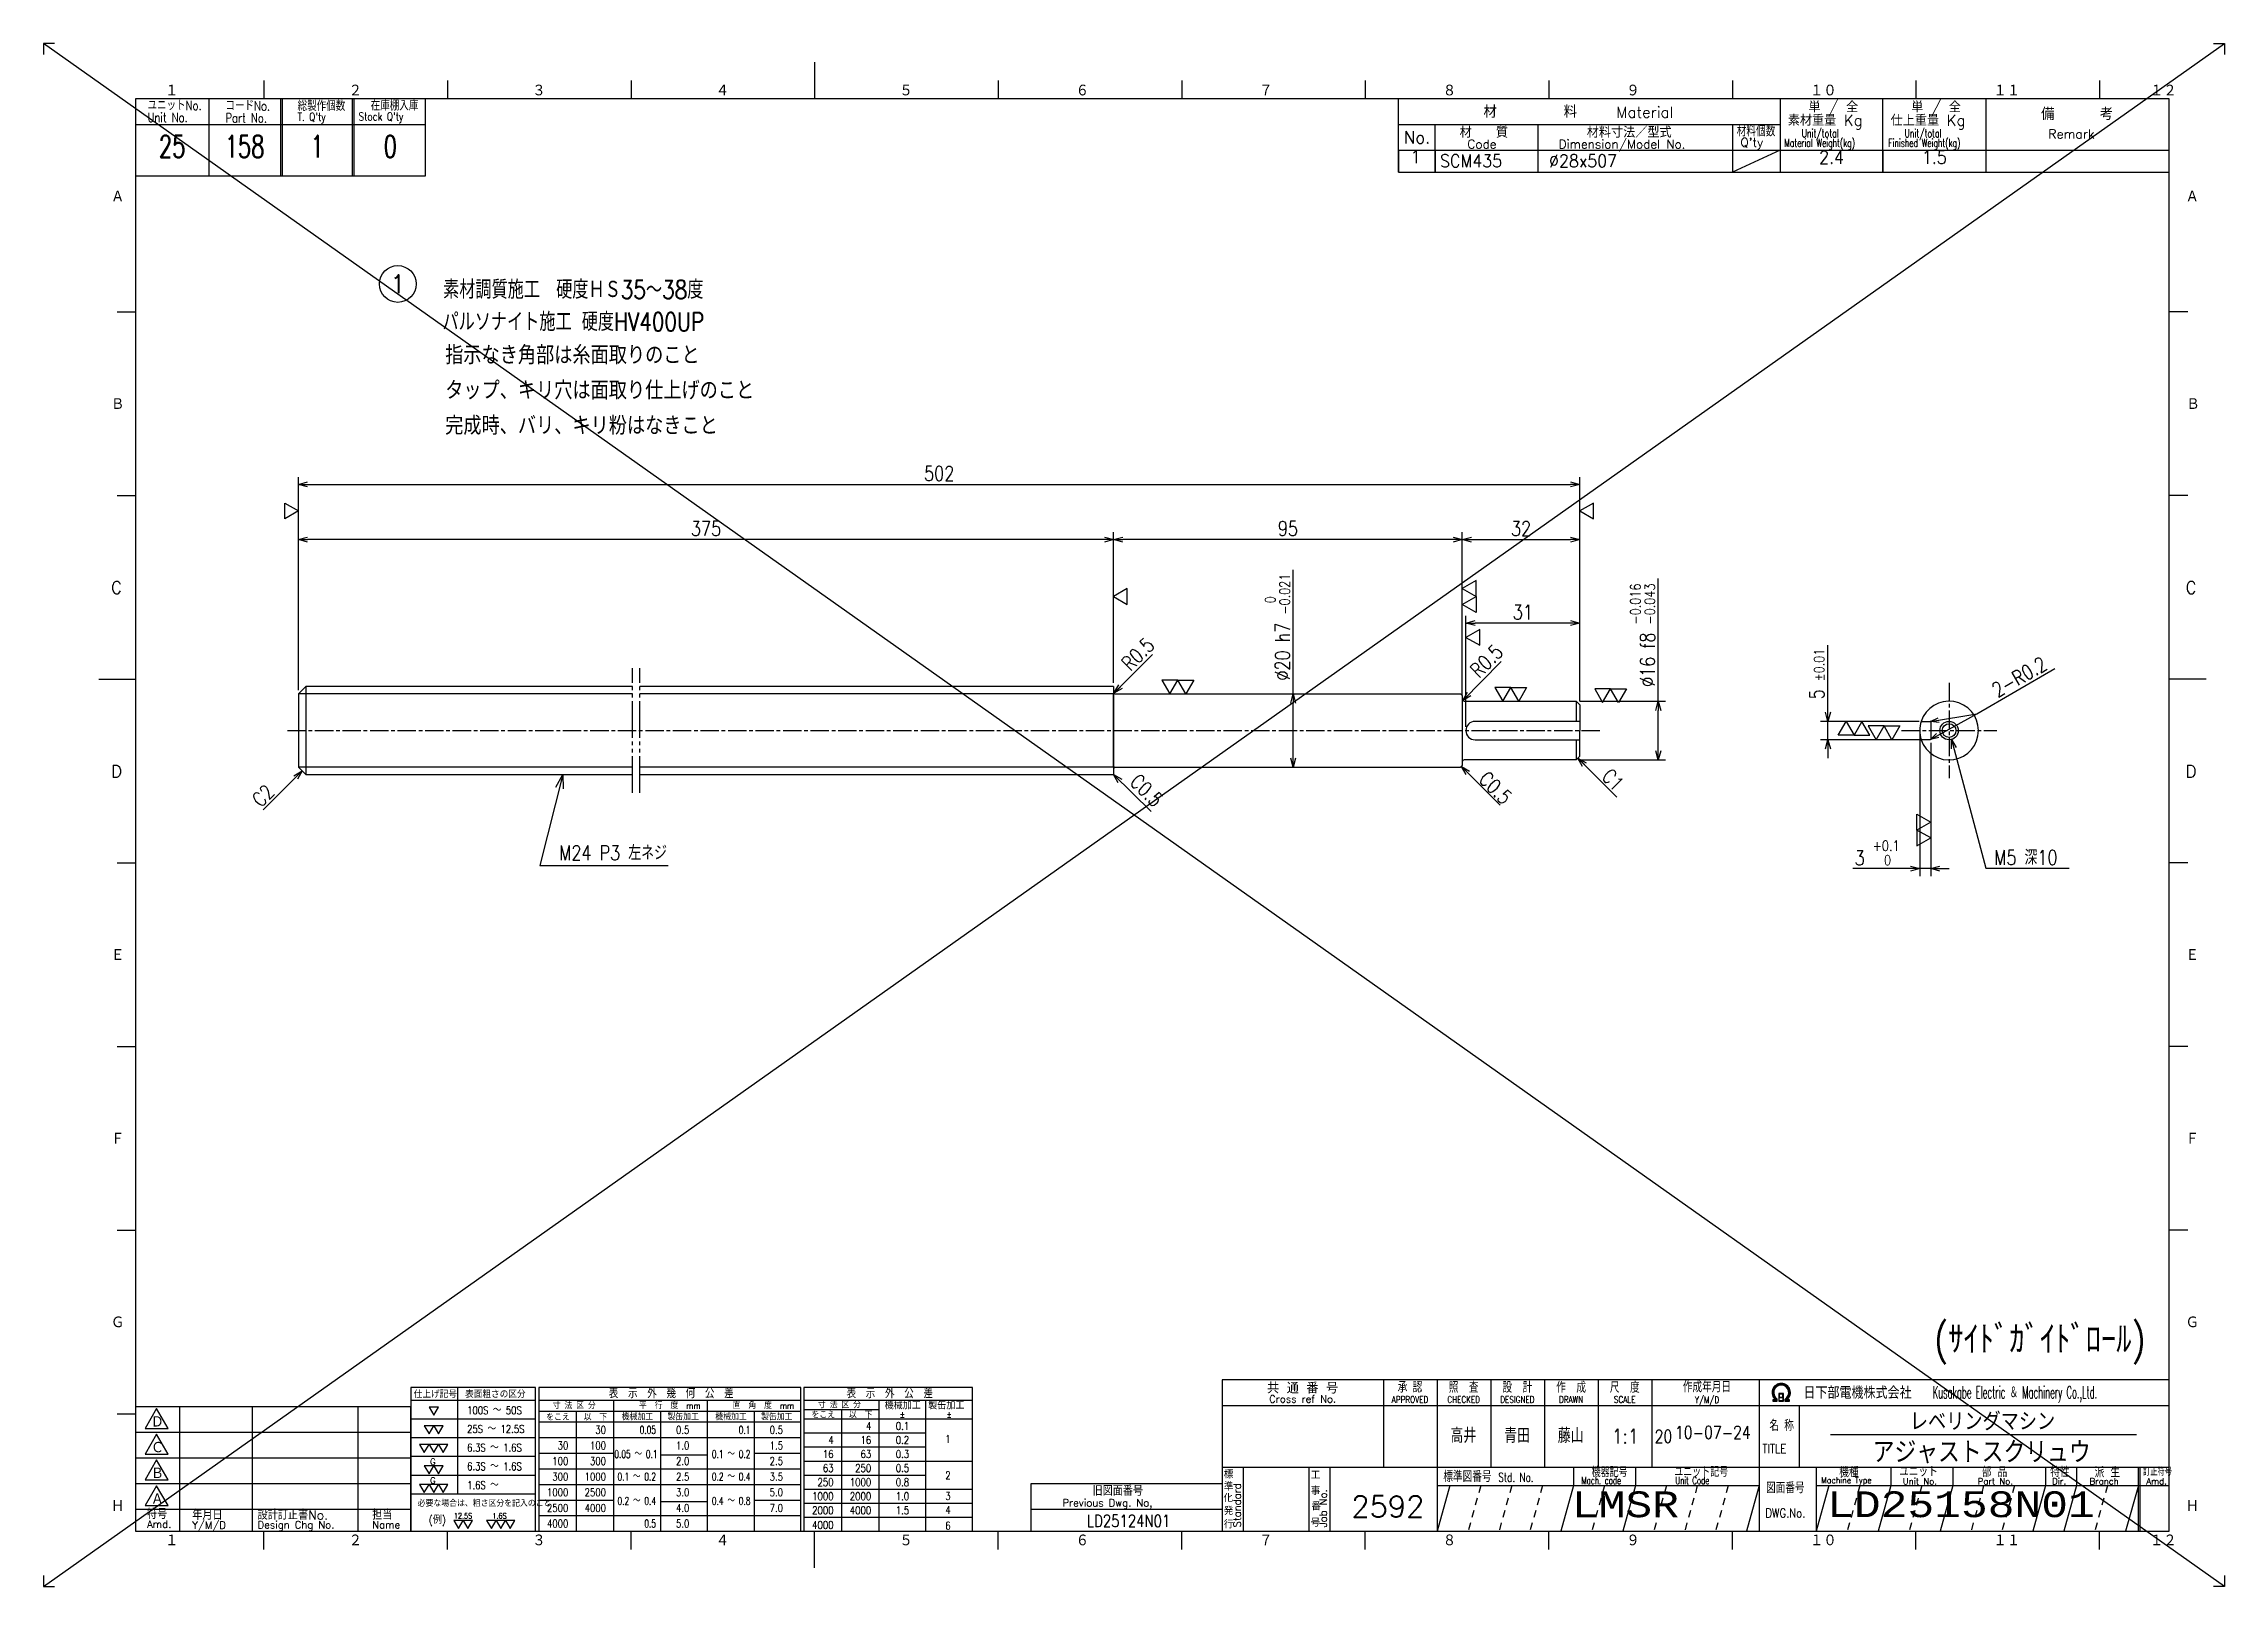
# Model space of a CAD drawing. Extents: x 0 to 594, y 0 to 840.
# Drawn here: x 0 to 594, y 420 to 840 of the extents above; entities that cross this region are included whole.
import ezdxf
from ezdxf.enums import TextEntityAlignment as Align

# ---------------------------------------------------------------- set-up
doc = ezdxf.new("R2010")
doc.units = 0
for name, pattern in [('GEN3A', [3.5, 2, -1.5]), ('GEN4A', [15, 10, -1, 1, -1, 1, -1]), ('GEN7A', [7.5, 5, -0.75, 1, -0.75])]:
    doc.linetypes.add(name, pattern=pattern)
doc.layers.get('0').update_dxf_attribs({"linetype": 'CONTINUOUS'})
doc.layers.get('DEFPOINTS').update_dxf_attribs({"linetype": 'CONTINUOUS'})
for name, color, linetype in [('2', 5, 'CONTINUOUS'), ('4', 3, 'CONTINUOUS'), ('4A', 3, 'GEN4A'), ('5', 3, 'CONTINUOUS'), ('6', 52, 'CONTINUOUS'), ('7A', 4, 'GEN7A'), ('8', 1, 'CONTINUOUS'), ('RAHM2', 1, 'CONTINUOUS'), ('RAHM3', 52, 'CONTINUOUS')]:
    doc.layers.add(name, color=color, linetype=linetype)
doc.styles.add('DIMENSION', font='monotxt.shx', dxfattribs={"bigfont": 'bigfont.shx'})
doc.styles.get("Standard").update_dxf_attribs({"font": 'romans.shx', "width": 0.8, "bigfont": 'extfont.shx'})
doc.dimstyles.new('GEN-ISO', dxfattribs={"dimtxt": 4, "dimasz": 2.5, "dimexe": 2, "dimexo": 1, "dimgap": 1, "dimtad": 3, "dimdec": 3, "dimrnd": 0.001, "dimdsep": 46, "dimtxsty": 'Standard', "dimblk": 'OPEN30', "dimcen": 0, "dimclrt": 52, "dimadec": 0, "dimazin": 0, "dimtp": 0.1, "dimtm": 0.1, "dimtfac": 0.6, "dimtdec": 3, "dimtmove": 0, "dimatfit": 3, "dimldrblk": 'OPEN30', "dimfxl": 1, "dimarcsym": 0})

msp = doc.modelspace()

# ---------------------------------------------------------------- texts
at = {"layer": '5', "color": 52, "char_height": 4, "attachment_point": 4}
for s, insert in [('M24 P3 左ネジ', (140.4518, 619.7198)), ('高井', (383.1852, 461.0551)), ('青田', (397.8096, 461.0551)), ('藤山', (412.4341, 461.0551))]:
    msp.add_mtext(s, dxfattribs=dict(at, insert=insert))
at = {"layer": '6'}
for s, height, width, p in [('素材調質施工\u3000硬度ＨＳ35～38度', 5, 0.8, (108.8119, 770.5463)), ('パルソナイト施工 硬度HV400UP', 5, 0.8, (108.6392, 761.7811)), ('指示なき角部は糸面取りのこと', 5, 0.9, (109.3881, 752.7133)), ('タップ、キリ穴は面取り仕上げのこと', 5, 0.9, (109.3881, 743.1133)), ('完成時、バリ、キリ粉はなきこと', 5, 0.9, (109.3881, 733.5133)), ('M5 深10', 4, 0.8, (531.317, 616.4397)), ('(ｻｲﾄﾞｶﾞｲﾄﾞﾛｰﾙ)', 8, 0.8, (514.9383, 483.2004))]:
    msp.add_text(s, height=height, dxfattribs=dict(at, width=width)).set_placement(p)
at = {"layer": '6', "width": 0.8}
for s, rotation, p in [('R0.5', 45, (296.0247, 668.9376)), ('R0.5', 45, (390.9641, 667.084)), ('2-R0.2', 30, (532.2023, 661.8802)), ('C1', 315, (424.0591, 640.1496)), ('C2', 45, (59.1831, 631.8511)), ('C0.5', 315, (295.5531, 638.694)), ('C0.5', 315, (390.5994, 639.4077))]:
    msp.add_text(s, height=4, rotation=rotation, dxfattribs=at).set_placement(p)

# ---------------------------------------------------------------- blocks, each defined once
blk = doc.blocks.new('STDBUHIN')
at = {"color": 7}
for p, q in [((0, 0), (0, -6)), ((10, 0), (10, -6)), ((38, 0), (38, -6)), ((91, 0), (91, -6)), ((104, 0), (104, -6)), ((132, 0), (132, -6)), ((160, 0), (160, -6)), ((0, -6), (210, -6))]:
    blk.add_line(p, q, dxfattribs=at)
at = {"layer": 'RAHM3', "color": 7, "width": 0.9}
for tag, p in [('1GENST', (4.710911, -4.609434)), ('4GENST', (96.434633, -4.658422)), ('5GENST', (118, -4.729)), ('6GENST', (146, -4.729))]:
    blk.add_attdef(tag, text='', height=3.5, dxfattribs=at).set_placement(p, align=Align.BOTTOM_CENTER)
at = {"layer": 'RAHM3', "color": 7}
for tag, p, width in [('2GENST', (11.373533, -4.658422), 0.8), ('3GENST', (41.070972, -4.658422), 0.8), ('7GENST', (162.759538, -4.671383), 0.9)]:
    blk.add_attdef(tag, p, '', height=3.5, dxfattribs=dict(at, width=width))
blk = doc.blocks.new('GENBALLOON1')
blk.add_circle((0, 0), 5)
at = {"flags": 1}
blk.add_attdef('GEN_PARENT', text='', height=2.5, dxfattribs=at).set_placement((0, 0), align=Align.MIDDLE)
blk.add_attdef('REF_NO', text='', height=3.5).set_placement((0, 0), align=Align.MIDDLE)
at = {"color": 7, "flags": 1}
for tag, p in [('5GENINF', (6.43, 0.96)), ('6GENINF', (6.43, 0.63)), ('7GENINF', (6.43, 0.3)), ('8GENINF', (6.43, -0.04)), ('9GENINF', (6.43, -0.37)), ('3GENINF', (6.43, -2.34)), ('4GENINF', (6.43, -2.67)), ('20GENINF', (6.43, -4.7)), ('21GENINF', (6.43, -5.04)), ('22GENINF', (6.43, -5.37)), ('10GENINF', (6.43, -0.7)), ('11GENINF', (6.43, -1)), ('12GENINF', (6.43, -1.34)), ('13GENINF', (6.43, -1.67)), ('14GENINF', (6.43, -2)), ('15GENINF', (6.43, -3)), ('16GENINF', (6.43, -3.34)), ('17GENINF', (6.43, -3.7)), ('18GENINF', (6.43, -4.04)), ('19GENINF', (6.43, -4.37))]:
    blk.add_attdef(tag, p, '', height=0.2, dxfattribs=at)
blk = doc.blocks.new('_Open30')
at = {"color": 0, "linetype": 'ByBlock', "lineweight": -2}
for p, q in [((-1, 0.27), (0, 0)), ((0, 0), (-1, -0.27)), ((0, 0), (-1, 0))]:
    blk.add_line(p, q, dxfattribs=at)
blk = doc.blocks.new('*D18')
at = {"layer": '5', "color": 0, "lineweight": -2, "transparency": 16777216}
for p, q in [((69.42, 663.99), (69.42, 721.99)), ((71.92, 719.99), (415.92, 719.99)), ((418.42, 660.99), (418.42, 721.99))]:
    blk.add_line(p, q, dxfattribs=at)
at = {"layer": 'DEFPOINTS', "color": 0, "transparency": 16777216}
for p in [(418.42, 719.99), (69.42, 662.99), (418.42, 659.99)]:
    blk.add_point(p, dxfattribs=at)
at = {"layer": '5', "color": 0, "lineweight": -2, "transparency": 16777216, "xscale": 2.5, "yscale": 2.5, "zscale": 2.5, "rotation": 180}
blk.add_blockref('_Open30', (69.42, 719.99), dxfattribs=at)
at = {"layer": '5', "color": 0, "lineweight": -2, "transparency": 16777216, "xscale": 2.5, "yscale": 2.5, "zscale": 2.5}
blk.add_blockref('_Open30', (418.42, 719.99), dxfattribs=at)
at = {"layer": '5', "color": 52, "transparency": 16777216, "insert": (243.92, 722.99), "char_height": 4, "attachment_point": 5}
blk.add_mtext('502', dxfattribs=at)
blk = doc.blocks.new('*D19')
at = {"layer": '5', "color": 0, "lineweight": -2, "transparency": 16777216}
for p, q in [((340.35, 662.99), (340.35, 696.79)), ((340.35, 645.49), (340.35, 660.49)), ((341.35, 662.99), (342.35, 662.99)), ((341.35, 642.99), (342.35, 642.99))]:
    blk.add_line(p, q, dxfattribs=at)
at = {"layer": 'DEFPOINTS', "color": 0, "transparency": 16777216}
for p in [(340.35, 662.99), (340.35, 662.99), (340.35, 642.99)]:
    blk.add_point(p, dxfattribs=at)
at = {"layer": '5', "color": 0, "lineweight": -2, "transparency": 16777216, "xscale": 2.5, "yscale": 2.5, "zscale": 2.5}
for p, rotation in [((340.35, 662.99), 90), ((340.35, 642.99), 270)]:
    blk.add_blockref('_Open30', p, dxfattribs=dict(at, rotation=rotation))
at = {"layer": '5', "color": 52, "transparency": 16777216, "insert": (336.09, 681.14), "char_height": 4, "attachment_point": 5, "rotation": 90}
blk.add_mtext('%%C20 h7 \\H2.8;\\S  0^ -0.021;', dxfattribs=at)
blk = doc.blocks.new('*D20')
at = {"layer": '5', "color": 0, "lineweight": -2, "transparency": 16777216}
for p, q in [((69.42, 663.99), (69.42, 706.99)), ((291.42, 665.99), (291.42, 706.99)), ((288.92, 704.99), (71.92, 704.99))]:
    blk.add_line(p, q, dxfattribs=at)
at = {"layer": 'DEFPOINTS', "color": 0, "transparency": 16777216}
for p in [(69.42, 704.99), (69.42, 662.99), (291.42, 664.99)]:
    blk.add_point(p, dxfattribs=at)
at = {"layer": '5', "color": 0, "lineweight": -2, "transparency": 16777216, "xscale": 2.5, "yscale": 2.5, "zscale": 2.5, "rotation": 180}
blk.add_blockref('_Open30', (69.42, 704.99), dxfattribs=at)
at = {"layer": '5', "color": 0, "lineweight": -2, "transparency": 16777216, "xscale": 2.5, "yscale": 2.5, "zscale": 2.5}
blk.add_blockref('_Open30', (291.42, 704.99), dxfattribs=at)
at = {"layer": '5', "color": 52, "transparency": 16777216, "insert": (180.42, 707.99), "char_height": 4, "attachment_point": 5}
blk.add_mtext('375', dxfattribs=at)
blk = doc.blocks.new('*D21')
at = {"layer": '5', "color": 0, "lineweight": -2, "transparency": 16777216}
for p, q in [((291.42, 665.99), (291.42, 706.99)), ((386.42, 663.49), (386.42, 706.99)), ((383.92, 704.99), (293.92, 704.99))]:
    blk.add_line(p, q, dxfattribs=at)
at = {"layer": 'DEFPOINTS', "color": 0, "transparency": 16777216}
for p in [(291.42, 704.99), (291.42, 664.99), (386.42, 662.49)]:
    blk.add_point(p, dxfattribs=at)
at = {"layer": '5', "color": 0, "lineweight": -2, "transparency": 16777216, "xscale": 2.5, "yscale": 2.5, "zscale": 2.5, "rotation": 180}
blk.add_blockref('_Open30', (291.42, 704.99), dxfattribs=at)
at = {"layer": '5', "color": 0, "lineweight": -2, "transparency": 16777216, "xscale": 2.5, "yscale": 2.5, "zscale": 2.5}
blk.add_blockref('_Open30', (386.42, 704.99), dxfattribs=at)
at = {"layer": '5', "color": 52, "transparency": 16777216, "insert": (338.92, 707.99), "char_height": 4, "attachment_point": 5}
blk.add_mtext('95', dxfattribs=at)
blk = doc.blocks.new('*D22')
at = {"layer": '5', "color": 0, "lineweight": -2, "transparency": 16777216}
for p, q in [((439.81, 660.99), (439.81, 694.37)), ((418.42, 660.99), (441.81, 660.99)), ((439.81, 647.49), (439.81, 658.49)), ((418.42, 644.99), (441.81, 644.99))]:
    blk.add_line(p, q, dxfattribs=at)
at = {"layer": 'DEFPOINTS', "color": 0, "transparency": 16777216}
for p in [(417.42, 660.99), (439.81, 660.99), (417.42, 644.99)]:
    blk.add_point(p, dxfattribs=at)
at = {"layer": '5', "color": 0, "lineweight": -2, "transparency": 16777216, "xscale": 2.5, "yscale": 2.5, "zscale": 2.5}
for p, rotation in [((439.81, 660.99), 90), ((439.81, 644.99), 270)]:
    blk.add_blockref('_Open30', p, dxfattribs=dict(at, rotation=rotation))
at = {"layer": '5', "color": 52, "transparency": 16777216, "insert": (435.54, 678.93), "char_height": 4, "attachment_point": 5, "rotation": 90}
blk.add_mtext('%%C16 f8 \\H2.8;\\S-0.016^ -0.043;', dxfattribs=at)
blk = doc.blocks.new('*D23')
at = {"layer": '5', "color": 0, "lineweight": -2, "transparency": 16777216}
for p, q in [((486.02, 657.99), (486.02, 676.28)), ((510.84, 655.49), (484.02, 655.49)), ((486.02, 650.49), (486.02, 655.49)), ((510.84, 650.49), (484.02, 650.49)), ((486.02, 647.99), (486.02, 645.49))]:
    blk.add_line(p, q, dxfattribs=at)
at = {"layer": 'DEFPOINTS', "color": 0, "transparency": 16777216}
for p in [(486.02, 655.49), (511.84, 655.49), (511.84, 650.49)]:
    blk.add_point(p, dxfattribs=at)
at = {"layer": '5', "color": 0, "lineweight": -2, "transparency": 16777216, "xscale": 2.5, "yscale": 2.5, "zscale": 2.5}
for p, rotation in [((486.02, 655.49), 270), ((486.02, 650.49), 90)]:
    blk.add_blockref('_Open30', p, dxfattribs=dict(at, rotation=rotation))
at = {"layer": '5', "color": 52, "transparency": 16777216, "insert": (483.02, 668.39), "char_height": 4, "attachment_point": 5, "rotation": 90}
blk.add_mtext('5 \\H2.8%%P0.01', dxfattribs=at)
blk = doc.blocks.new('*D24')
at = {"layer": '5', "color": 0, "lineweight": -2, "transparency": 16777216}
for p, q in [((511.02, 651.99), (511.02, 613.39)), ((514.02, 649.69), (514.02, 613.39)), ((508.52, 615.39), (492.79, 615.39)), ((514.02, 615.39), (511.02, 615.39)), ((516.52, 615.39), (519.02, 615.39))]:
    blk.add_line(p, q, dxfattribs=at)
at = {"layer": 'DEFPOINTS', "color": 0, "transparency": 16777216}
for p in [(511.02, 652.99), (514.02, 650.69), (511.02, 615.39)]:
    blk.add_point(p, dxfattribs=at)
at = {"layer": '5', "color": 0, "lineweight": -2, "transparency": 16777216, "xscale": 2.5, "yscale": 2.5, "zscale": 2.5}
blk.add_blockref('_Open30', (511.02, 615.39), dxfattribs=at)
at = {"layer": '5', "color": 0, "lineweight": -2, "transparency": 16777216, "xscale": 2.5, "yscale": 2.5, "zscale": 2.5, "rotation": 180}
blk.add_blockref('_Open30', (514.02, 615.39), dxfattribs=at)
at = {"layer": '5', "color": 52, "transparency": 16777216, "insert": (499.4, 619.66), "char_height": 4, "attachment_point": 5}
blk.add_mtext('3 \\H2.8;\\S+0.1^   0;', dxfattribs=at)
blk = doc.blocks.new('*D25')
at = {"layer": '5', "color": 0, "lineweight": -2, "transparency": 16777216}
for p, q in [((386.42, 662.49), (386.42, 706.99)), ((418.42, 660.99), (418.42, 706.99)), ((388.92, 704.99), (415.92, 704.99))]:
    blk.add_line(p, q, dxfattribs=at)
at = {"layer": 'DEFPOINTS', "color": 0, "transparency": 16777216}
for p in [(418.42, 704.99), (386.42, 661.49), (418.42, 659.99)]:
    blk.add_point(p, dxfattribs=at)
at = {"layer": '5', "color": 0, "lineweight": -2, "transparency": 16777216, "xscale": 2.5, "yscale": 2.5, "zscale": 2.5, "rotation": 180}
blk.add_blockref('_Open30', (386.42, 704.99), dxfattribs=at)
at = {"layer": '5', "color": 0, "lineweight": -2, "transparency": 16777216, "xscale": 2.5, "yscale": 2.5, "zscale": 2.5}
blk.add_blockref('_Open30', (418.42, 704.99), dxfattribs=at)
at = {"layer": '5', "color": 52, "transparency": 16777216, "insert": (402.42, 707.99), "char_height": 4, "attachment_point": 5}
blk.add_mtext('32', dxfattribs=at)
blk = doc.blocks.new('1A2ﾌﾞﾋﾝ')
at = {"layer": 'RAHM2', "color": 5, "linetype": 'Continuous'}
for p, q in [((3, 420), (0, 420)), ((0, 420), (0, 417)), ((591, 420), (594, 420)), ((594, 420), (594, 417)), ((60, 410), (60, 405)), ((110, 410), (110, 405)), ((160, 410), (160, 405)), ((210, 415), (210, 405)), ((260, 410), (260, 405)), ((310, 410), (310, 405)), ((360, 410), (360, 405)), ((410, 410), (410, 405)), ((460, 410), (460, 405)), ((510, 410), (510, 405)), ((560, 410), (560, 405)), ((579, 405), (25, 405)), ((25, 405), (25, 15)), ((104, 384), (104, 405)), ((579, 15), (579, 405)), ((25, 384), (64.5, 384)), ((64.5, 384), (104, 384)), ((20, 347), (25, 347)), ((584, 347), (579, 347)), ((584, 347), (579, 347)), ((20, 297), (25, 297)), ((584, 297), (579, 297)), ((584, 297), (579, 297)), ((15, 247), (25, 247)), ((589, 247), (579, 247)), ((589, 247), (579, 247)), ((20, 197), (25, 197)), ((584, 197), (579, 197)), ((584, 197), (579, 197)), ((20, 147), (25, 147)), ((584, 147), (579, 147)), ((584, 147), (579, 147)), ((20, 97), (25, 97)), ((584, 97), (579, 97)), ((584, 97), (579, 97)), ((20, 47), (25, 47)), ((25, 15), (579, 15)), ((60, 10), (60, 15)), ((110, 10), (110, 15)), ((160, 10), (160, 15)), ((210, 5), (210, 15)), ((260, 10), (260, 15)), ((310, 10), (310, 15)), ((360, 10), (360, 15)), ((410, 10), (410, 15)), ((460, 10), (460, 15)), ((510, 10), (510, 15)), ((560, 10), (560, 15)), ((0, 3), (0, 0)), ((0, 0), (3, 0)), ((594, 0), (591, 0)), ((594, 3), (594, 0))]:
    blk.add_line(p, q, dxfattribs=at)
at = {"layer": 'RAHM2', "color": 7, "linetype": 'Continuous'}
for p, q in [((45, 405), (45, 384)), ((64.5, 405), (64.5, 384)), ((65, 405), (65, 384)), ((84, 405), (84, 384)), ((84.5, 405), (84.5, 384)), ((369, 385), (369, 405)), ((473, 405), (473, 385)), ((501, 385), (501, 405)), ((529, 405), (529, 385)), ((25, 398), (64.5, 398)), ((64.5, 398), (104, 398)), ((369, 398), (473, 398)), ((379, 385), (379, 398)), ((407, 398), (407, 385)), ((460, 398), (460, 385)), ((369, 391), (579, 391)), ((369, 385), (579, 385)), ((364.93, 56.26), (364.93, 32.42)), ((379.55, 56.26), (379.55, 15)), ((394.18, 56.26), (394.18, 32.42)), ((408.8, 56.26), (408.8, 32.42)), ((423.43, 56.26), (423.43, 32.42)), ((438.05, 56.26), (438.05, 32.42)), ((467.3, 56.26), (467.3, 15)), ((25, 49), (100, 49)), ((37, 49), (37, 15)), ((56.8, 49), (56.8, 15)), ((85.6, 49), (85.6, 15)), ((100, 15), (100, 49)), ((321.05, 49.26), (579, 49.26)), ((438.05, 49.26), (438.05, 32.42)), ((467.3, 49.26), (467.3, 49.26)), ((478.17, 49.26), (478.17, 32.42)), ((25, 42), (100, 42)), ((25, 35), (100, 35)), ((321.05, 32.42), (579, 32.42)), ((326.77, 32.42), (326.77, 15)), ((344.59, 32.42), (344.59, 15)), ((350.3, 32.42), (350.3, 15)), ((416.73, 32.42), (416.73, 27.42)), ((433.59, 32.42), (433.59, 27.42)), ((482.82, 32.42), (482.82, 15)), ((503.15, 32.42), (503.15, 27.42)), ((520, 32.42), (520, 27.42)), ((545.29, 32.42), (545.29, 27.42)), ((553.72, 32.42), (553.72, 27.42)), ((570.57, 15), (570.57, 32.42)), ((571.07, 15), (571.07, 32.42)), ((25, 28), (100, 28)), ((269, 28), (321.05, 28)), ((269, 15), (269, 28)), ((379.55, 27.42), (467.3, 27.42)), ((482.82, 27.42), (579, 27.42)), ((25, 21), (100, 21)), ((269, 21), (321.05, 21))]:
    blk.add_line(p, q, dxfattribs=at)
at = {"layer": 'RAHM2', "color": 3, "linetype": 'Continuous'}
for p, q in [((486.73, 41.35), (570.03, 41.35)), ((383.02, 27.42), (379.55, 15)), ((416.73, 27.42), (413.26, 15)), ((433.59, 27.42), (430.12, 15)), ((467.3, 27.42), (463.83, 15)), ((503.15, 27.42), (499.68, 15)), ((520, 27.42), (516.54, 15)), ((545.29, 27.42), (541.82, 15)), ((553.72, 27.42), (550.25, 15))]:
    blk.add_line(p, q, dxfattribs=at)
at = {"layer": 'RAHM2', "color": 3, "linetype": 'GEN3A'}
for p, q in [((391.44, 27.42), (387.98, 15)), ((399.87, 27.42), (396.41, 15)), ((408.3, 27.42), (404.84, 15)), ((425.16, 27.42), (421.69, 15)), ((442.01, 27.42), (438.55, 15)), ((450.44, 27.42), (446.98, 15)), ((458.87, 27.42), (455.41, 15)), ((494.72, 27.42), (491.25, 15)), ((511.57, 27.42), (508.11, 15)), ((528.43, 27.42), (524.97, 15)), ((536.86, 27.42), (533.39, 15)), ((562.14, 27.42), (558.68, 15))]:
    blk.add_line(p, q, dxfattribs=at)
at = {"layer": 'RAHM2', "color": 5, "linetype": 'Continuous'}
blk.add_lwpolyline([(579, 56.26), (321.05, 56.26), (321.05, 15)], dxfattribs=at)
at = {"layer": 'RAHM2', "color": 7, "linetype": 'Continuous'}
for points in [[(30.79, 48.41), (27.65, 42.97), (33.92, 42.97)], [(30.79, 41.41), (27.65, 35.97), (33.92, 35.97)], [(30.79, 34.41), (27.65, 28.97), (33.92, 28.97)], [(30.79, 27.41), (27.65, 21.97), (33.92, 21.97)]]:
    blk.add_lwpolyline(points, close=True, dxfattribs=at)
for points in [[(471.02, 50.4), (472.22, 50.4), (472.22, 51.01)], [(471.02, 50.58), (471.97, 50.58), (471.97, 50.91)], [(471.72, 50.82), (471.72, 50.75), (471.02, 50.75), (471.02, 50.4)], [(472.62, 52.51), (472.62, 50.4), (473.92, 50.4), (473.92, 52.51), (472.62, 52.51)], [(472.77, 52.36), (472.77, 51.53), (473.77, 51.53), (473.77, 52.36), (472.77, 52.36)], [(473.77, 51.38), (473.77, 50.55), (472.77, 50.55), (472.77, 51.38), (473.77, 51.38)], [(474.32, 50.98), (474.32, 50.4), (475.58, 50.4), (475.58, 50.75), (474.85, 50.75), (474.85, 50.8)], [(474.57, 50.87), (474.57, 50.58), (475.58, 50.58)]]:
    blk.add_lwpolyline(points, dxfattribs=at)
at = {"layer": 'RAHM2', "color": 3, "linetype": 'Continuous'}
for points in [[(486.29, 27.42), (482.82, 15)], [(570.57, 27.42), (570.57, 27.42), (567.11, 15)]]:
    blk.add_lwpolyline(points, dxfattribs=at)
at = {"layer": 'RAHM2', "color": 7, "linetype": 'Continuous'}
for radius, start, end in [(2.5, 308.27062, 230.89517), (2.28, 303.99488, 234.40132), (2.06, 299.8294, 238.47562)]:
    blk.add_arc((473.3, 52.76), radius, start, end, dxfattribs=at)
for s, height, width, p in [('ユニットNo.', 2.5, 0.8, (28.29, 401.92)), ('コードNo.', 2.5, 0.8, (49.52, 401.81)), ('総製作個数', 2.5, 0.8, (69.17, 401.72)), ('在庫棚入庫', 2.5, 0.8, (89.08, 401.82)), ('Unit No.', 2.5, 0.8, (28.29, 398.64)), ('Part No.', 2.5, 0.8, (49.52, 398.53)), ("T. Q'ty", 2.2, 0.8, (69.17, 398.96)), ("Stock Q'ty", 2.2, 0.8, (85.8, 399.06)), ('材料個数', 3, 0.8, (461.16, 394.75)), ('Material Weight(kg)', 2.2, 0.68, (474.1, 391.86)), ('Unit/total', 2.2, 0.7, (478.86, 394.49)), ('Finished Weight(kg)', 2.2, 0.68, (502.46, 391.86)), ('Unit/total', 2.2, 0.7, (506.86, 394.49)), ('作成年月日', 3, 0.7, (446.49, 52.82)), ('Kusakabe Electric ＆ Machinery Co.,Ltd.', 3.3108, 0.5, (514.56, 51.19)), ('Y/M/D', 1.8, 0.8, (449.79, 49.87)), ('20', 3.5, 0.8, (438.81, 39.08)), ('名 称', 3, 0.7, (470.06, 42.33)), ('TITLE', 2.5, 0.8, (468.18, 36.25)), ('標準図番号', 3, 0.7, (381.26, 28.44)), ('Std. No.', 2.5, 0.7, (396.23, 28.44)), ('Mach. code', 2, 0.7, (418.86, 27.83)), ('機器記号', 2.5, 0.7, (421.65, 29.77)), ('ユニット記号', 2.5, 0.7, (444.14, 29.85)), ('Unit Code', 2, 0.7, (444.45, 27.83)), ('Machine Type', 1.7, 0.9, (484.15, 28.05)), ('訂正符号', 2, 0.7, (571.87, 30.16)), ('図面番号', 3, 0.7, (469.15, 25.37))]:
    blk.add_text(s, height=height, dxfattribs=dict(at, width=width)).set_placement(p)
at = {"layer": 'RAHM2', "color": 5, "linetype": 'Continuous'}
for s, height, p in [('１', 3.31, (33.1, 405.6)), ('２', 3.31, (83.1, 405.6)), ('３', 3.31, (133.1, 405.6)), ('４', 3.31, (183.1, 405.6)), ('５', 3.31, (233.1, 405.6)), ('６', 3.31, (281.11, 405.6)), ('７', 3.31, (331.11, 405.6)), ('８', 3.31, (381.11, 405.6)), ('９', 3.31, (431.11, 405.6)), ('１０', 3.311, (481.11, 405.6)), ('１１', 3.311, (531.11, 405.6)), ('１２', 3.311, (573.72, 405.6)), ('Ａ', 3.31, (18.36, 376.71)), ('Ａ', 3.31, (583.43, 376.71)), ('Ｂ', 3.31, (18.36, 320.24)), ('Ｂ', 3.31, (583.65, 320.24)), ('C', 3.31, (18.36, 270.24)), ('C', 3.31, (583.43, 270.24)), ('D', 3.31, (18.36, 220.24)), ('D', 3.31, (583.43, 220.24)), ('Ｅ', 3.31, (18.36, 170.24)), ('Ｅ', 3.31, (583.43, 170.24)), ('Ｆ', 3.31, (18.36, 120.24)), ('Ｆ', 3.31, (583.43, 120.24)), ('Ｇ', 3.31, (18.36, 70.24)), ('Ｇ', 3.31, (583.43, 70.24)), ('Ｈ', 3.31, (18.36, 20.24)), ('Ｈ', 3.31, (583.43, 20.24)), ('１', 3.31, (33.1, 10.87)), ('２', 3.31, (83.1, 10.87)), ('３', 3.31, (133.1, 10.87)), ('４', 3.31, (183.1, 10.87)), ('５', 3.31, (233.1, 10.87)), ('６', 3.31, (281.11, 10.87)), ('７', 3.31, (331.11, 10.87)), ('８', 3.31, (381.11, 10.87)), ('９', 3.31, (431.11, 10.87)), ('１０', 3.311, (481.11, 10.87)), ('１１', 3.311, (531.11, 10.87)), ('１２', 3.311, (573.72, 10.87))]:
    blk.add_text(s, height=height, dxfattribs=at).set_placement(p)
at = {"layer": 'RAHM2', "color": 7, "linetype": 'Continuous'}
for s, height, p in [('単 / 全', 3, (480.71, 401.26)), ('単 / 全', 3, (508.71, 401.26)), ('材\u3000\u3000\u3000\u3000\u3000料', 3.311, (392.18, 399.82)), ('Material', 3, (428.34, 399.82)), ('素材重量 Kg', 3, (475.08, 397.63)), ('仕上重量 Kg', 3, (503.08, 397.63)), ('備     考', 3.311, (544.08, 399.21)), ('No.', 3.311, (370.5, 392.82)), ('材\u3000\u3000質', 3, (385.68, 394.39)), ('Code', 2.4, (387.82, 391.45)), ('Dimension/Model No.', 2.4, (412.65, 391.45)), ('材料寸法／型式', 3, (420.33, 394.39)), ("Q'ty", 2.4, (462.19, 391.93)), ('Remark', 2.5, (546.03, 394.16)), ('Ｄ', 3.2, (29.23, 43.2)), ('Ｃ', 3.2, (29.23, 36.2)), ('Ｂ', 3.2, (29.23, 29.2)), ('標', 2, (321.44, 29.43)), ('工', 2, (345.15, 29.24)), ('機種', 2.4, (489.08, 29.76)), ('ユニット', 2.4, (505.39, 29.96)), ('部 品', 2.4, (527.93, 29.79)), ('特性', 2.4, (546.55, 29.78)), ('派 生', 2.4, (558.65, 29.72)), ('Ａ', 3.2, (29.23, 22.2)), ('Previous Dwg. No,', 2, (277.5, 21.75)), ('旧図面番号', 2.5, (285.71, 24.69)), ('化', 2, (321.37, 22.95)), ('準', 2, (321.47, 26.11)), ('事', 2, (345.17, 24.92)), ('Unit No.', 1.7, (506.39, 27.76)), ('Part No.', 1.7, (526.81, 27.76)), ('Dir.', 1.7, (547.09, 27.76)), ('Branch', 1.7, (557.28, 27.76)), ('Amd.', 1.7, (572.74, 27.76)), ('Amd.', 2, (28.17, 15.93)), ('符号', 2.5, (28.17, 18.37)), ('Y/M/D', 2, (40.49, 15.7)), ('年月日', 2.5, (40.49, 18.14)), ('設計訂正書No.', 2.5, (58.29, 18.18)), ('Design Chg No.', 2, (58.29, 15.75)), ('担当', 2.5, (89.5, 18.18)), ('行', 2, (321.46, 15.82)), ('発', 2, (321.46, 19.47)), ('号', 2, (345.11, 16.28)), ('番', 2, (345.31, 20.76)), ('Name', 2, (89.5, 15.75))]:
    blk.add_text(s, height=height, dxfattribs=at).set_placement(p)
for s, height, p in [('共 通 番 号', 3, (342.93, 54.14)), ('Cross ref No.', 2, (342.93, 51.01))]:
    blk.add_text(s, height=height, dxfattribs=at).set_placement(p, align=Align.MIDDLE)
for s, height, width, p in [('承 認', 3, 0.7, (372.18, 54.35)), ('照  査', 3, 0.7, (386.8, 54.35)), ('設  計', 3, 0.7, (401.43, 54.35)), ('作  成', 3, 0.7, (416.05, 54.35)), ('尺  度', 3, 0.7, (430.67, 54.35)), ('APPROVED', 1.8, 0.8, (372.18, 50.85)), ('CHECKED', 1.8, 0.8, (386.8, 50.85)), ('DESIGNED', 1.8, 0.8, (401.43, 50.85)), ('DRAWN', 1.8, 0.8, (416.05, 50.85)), ('SCALE', 1.8, 0.8, (430.67, 50.85)), ('DWG.No.', 2.5, 0.8, (474.41, 19.96))]:
    blk.add_text(s, height=height, dxfattribs=dict(at, width=width)).set_placement(p, align=Align.MIDDLE)
at = {"layer": 'RAHM2', "color": 7, "linetype": 'Continuous', "width": 0.844147}
blk.add_text('日下部電機株式会社', height=3.311, dxfattribs=at).set_placement((479.35, 51.06), (508.79, 51.06), align=Align.FIT)
at = {"layer": 'RAHM2', "color": 7, "linetype": 'Continuous'}
for s, p in [('Standard', (326.07, 16.05)), ('Job No.', (349.5, 16.05))]:
    blk.add_text(s, height=2, rotation=90, dxfattribs=at).set_placement(p)
at = {"layer": 'RAHM2', "color": 5, "linetype": 'Continuous', "width": 0.7}
for tag, p in [('HEADER3', (35, 392.01)), ('HEADER4', (54.75, 392)), ('HEADER15', (74.49, 392)), ('HEADER16', (94.43, 392))]:
    blk.add_attdef(tag, text='', height=6, dxfattribs=at).set_placement(p, align=Align.MIDDLE)
at = {"layer": 'RAHM2', "color": 7, "linetype": 'Continuous'}
blk.add_attdef('HEADER5', text='', height=2.5, dxfattribs=at).set_placement((63.69, 385.1), align=Align.BOTTOM_RIGHT)
for tag, height, width, p in [('HEADER1', 5, 0.9, (528.12, 45.15)), ('HEADER25', 3.2, 0.63, (46.91, 45.38)), ('HEADER23', 3.33, 0.8, (71.4, 45.2)), ('HEADER24', 3.5, 0.8, (92.57, 45.22)), ('HEADER7', 5, 0.8, (343.38, 40.8)), ('GEN-TITLE-SCA', 4, 0.85, (430.79, 40.85)), ('HEADER22', 3.2, 0.63, (46.91, 38.38)), ('HEADER20', 3.33, 0.8, (71.4, 38.2)), ('HEADER21', 3.5, 0.8, (92.57, 38.22)), ('HEADER2', 6, 0.9, (527.89, 36.68)), ('HEADER19', 3.2, 0.63, (46.91, 31.38)), ('HEADER17', 3.33, 0.8, (71.4, 31.2)), ('HEADER18', 3.5, 0.8, (92.57, 31.22)), ('HEADER11', 3.2, 0.63, (46.91, 24.38)), ('HEADER9', 3.33, 0.8, (71.4, 24.2)), ('HEADER10', 3.5, 0.8, (92.57, 24.22)), ('HEADER14', 3.31, 0.8, (295.54, 17.82))]:
    blk.add_attdef(tag, text='', height=height, dxfattribs=dict(at, width=width)).set_placement(p, align=Align.MIDDLE)
at = {"layer": 'RAHM2', "color": 7, "linetype": 'Continuous', "width": 0.8}
blk.add_attdef('GEN-TITLE-DAT', text='', height=3.5, dxfattribs=at).set_placement((444.35, 39.1), align=Align.BOTTOM_LEFT)
at = {"layer": 'RAHM2', "color": 5, "linetype": 'Continuous'}
blk.add_attdef('HEADER6', text='', height=5.8, dxfattribs=at).set_placement((376.09, 17.1), align=Align.BOTTOM_RIGHT)
at = {"layer": 'RAHM2', "color": 5, "linetype": 'Continuous', "style": 'DIMENSION', "width": 1.2}
for tag, p in [('HEADER13', (382.56, 16.75)), ('HEADER12', (416.26, 16.72)), ('GEN-TITLE-DWG', (485.79, 16.74))]:
    blk.add_attdef(tag, text='', height=7.02, dxfattribs=at).set_placement(p, align=Align.BOTTOM_LEFT)
at = {"layer": 'RAHM2', "color": 5, "linetype": 'Continuous', "style": 'DIMENSION'}
blk.add_attdef('HEADER8', text='', height=7.02, dxfattribs=at).set_placement((577.6, 16.71), align=Align.BOTTOM_RIGHT)
blk = doc.blocks.new('*D26')
at = {"layer": '5', "color": 0, "lineweight": -2, "transparency": 16777216}
for p, q in [((387.42, 653.99), (387.42, 684.25)), ((418.42, 660.99), (418.42, 684.25)), ((415.92, 682.25), (389.92, 682.25))]:
    blk.add_line(p, q, dxfattribs=at)
at = {"layer": 'DEFPOINTS', "color": 0, "transparency": 16777216}
for p in [(387.42, 682.25), (418.42, 659.99), (387.42, 652.99)]:
    blk.add_point(p, dxfattribs=at)
at = {"layer": '5', "color": 0, "lineweight": -2, "transparency": 16777216, "xscale": 2.5, "yscale": 2.5, "zscale": 2.5, "rotation": 180}
blk.add_blockref('_Open30', (387.42, 682.25), dxfattribs=at)
at = {"layer": '5', "color": 0, "lineweight": -2, "transparency": 16777216, "xscale": 2.5, "yscale": 2.5, "zscale": 2.5}
blk.add_blockref('_Open30', (418.42, 682.25), dxfattribs=at)
at = {"layer": '5', "color": 52, "transparency": 16777216, "insert": (402.92, 685.25), "char_height": 4, "attachment_point": 5}
blk.add_mtext('31', dxfattribs=at)
blk = doc.blocks.new('A$C6F883D87')
for p, q in [((112.75, 54.1), (112.75, 25.2)), ((100, 50.7), (134, 50.7)), ((134.85, 50.7), (206.25, 50.7)), ((134.85, 47.72), (206.25, 47.72)), ((145.05, 47.72), (145.05, 15)), ((155.25, 50.7), (155.25, 15)), ((168, 47.72), (168, 15)), ((180.75, 50.7), (180.75, 15)), ((193.5, 47.72), (193.5, 15)), ((207.1, 50.7), (253, 50.7)), ((207.1, 48.15), (227.5, 48.15)), ((217.3, 48.15), (217.3, 15)), ((227.5, 50.7), (227.5, 15)), ((240.25, 50.7), (240.25, 15)), ((134.85, 44.75), (206.25, 44.75)), ((207.1, 45.6), (253, 45.6)), ((100, 25.2), (134, 25.2))]:
    blk.add_line(p, q)
for points in [[(106.27, 46.6), (107.56, 48.83), (104.98, 48.83), (106.27, 46.6)], [(104.98, 41.5), (106.26, 43.73), (103.69, 43.73), (104.98, 41.5)], [(107.55, 41.5), (108.84, 43.73), (106.26, 43.73), (107.55, 41.5)], [(103.69, 36.4), (104.98, 38.63), (102.4, 38.63), (103.69, 36.4)], [(106.27, 36.4), (107.56, 38.63), (104.98, 38.63), (106.27, 36.4)], [(108.85, 36.4), (110.13, 38.63), (107.56, 38.63), (108.85, 36.4)], [(104.98, 30.61), (106.26, 32.84), (103.69, 32.84), (104.98, 30.61)], [(107.55, 30.61), (108.84, 32.84), (106.26, 32.84), (107.55, 30.61)], [(103.69, 25.51), (104.98, 27.74), (102.4, 27.74), (103.69, 25.51)], [(106.27, 25.51), (107.56, 27.74), (104.98, 27.74), (106.27, 25.51)], [(108.85, 25.51), (110.13, 27.74), (107.56, 27.74), (108.85, 25.51)], [(112.99, 15.74), (114.28, 17.97), (111.7, 17.97), (112.99, 15.74)], [(115.56, 15.74), (116.85, 17.97), (114.28, 17.97), (115.56, 15.74)], [(121.95, 15.74), (123.23, 17.97), (120.66, 17.97), (121.95, 15.74)], [(124.52, 15.74), (125.81, 17.97), (123.23, 17.97), (124.52, 15.74)], [(127.1, 15.74), (128.39, 17.97), (125.81, 17.97), (127.1, 15.74)]]:
    blk.add_lwpolyline(points, close=True)
at = {"layer": '2'}
for points in [[(100, 15), (134, 15), (134, 54.1), (100, 54.1)], [(134.85, 15), (206.25, 15), (206.25, 54.1), (134.85, 54.1)], [(207.1, 15), (253, 15), (253, 54.1), (207.1, 54.1)]]:
    blk.add_lwpolyline(points, close=True, dxfattribs=at)
at = {"layer": '4'}
for p, q in [((100, 45.6), (134, 45.6)), ((207.1, 41.77), (240.25, 41.77)), ((100, 40.5), (134, 40.5)), ((134.85, 40.5), (206.25, 40.5)), ((134.85, 36.25), (155.25, 36.25)), ((168, 35.82), (180.75, 35.82)), ((193.5, 36.25), (206.25, 36.25)), ((207.1, 37.95), (240.25, 37.95)), ((100, 35.4), (134, 35.4)), ((100, 30.3), (134, 30.3)), ((134.85, 32), (206.25, 32)), ((207.1, 34.12), (253, 34.12)), ((207.1, 30.3), (240.25, 30.3)), ((134.85, 27.75), (206.25, 27.75)), ((207.1, 26.47), (253, 26.47)), ((134.85, 23.5), (155.25, 23.5)), ((134.85, 19.25), (206.25, 19.25)), ((168, 23.07), (180.75, 23.07)), ((193.5, 23.5), (206.25, 23.5)), ((207.1, 22.65), (253, 22.65)), ((207.1, 18.82), (253, 18.82))]:
    blk.add_line(p, q, dxfattribs=at)
for s, p in [('表\u3000示\u3000外\u3000幾\u3000何\u3000公\u3000差', (170.95, 51.26)), ('表\u3000示\u3000外\u3000公\u3000差', (230.48, 51.26))]:
    blk.add_text(s, height=2.38).set_placement(p, align=Align.CENTER)
at = {"width": 0.9}
for s, height, p in [('仕上げ記号', 1.87, (106.71, 51.32)), ('表面粗さの区分', 1.87, (123.05, 51.32)), ('寸 法 区 分', 1.7, (144.53, 48.33)), ('平\u3000行\u3000度\u3000mm', 1.7, (170.56, 48.33)), ('直\u3000角\u3000度\u3000mm', 1.7, (196.06, 48.33)), ('をこえ', 1.7, (212.36, 45.81)), ('寸 法 区 分', 1.7, (216.78, 48.54)), ('以\u3000下', 1.7, (222.56, 45.81)), ('機械加工', 1.955, (234, 48.22)), ('製缶加工', 1.955, (245.88, 48.22)), ('をこえ', 1.7, (140.11, 45.18)), ('以\u3000下', 1.7, (150.31, 45.18)), ('機械加工', 1.7, (161.75, 45.27)), ('製缶加工', 1.7, (174.2, 45.27)), ('機械加工', 1.7, (187.25, 45.27)), ('製缶加工', 1.7, (199.7, 45.27)), ('%%P', 1.7, (233.9, 45.94)), ('%%P', 1.7, (246.65, 45.94))]:
    blk.add_text(s, height=height, dxfattribs=at).set_placement(p, align=Align.CENTER)
for s, height, width, p in [('100S ～ 50S', 2.125, 0.8, (115.34, 46.88)), ('25S ～ 12.5S', 2.125, 0.8, (115.34, 41.78)), ('0.1', 2.125, 0.8, (232.1, 42.6)), ('6.3S ～ 1.6S', 2.125, 0.8, (115.34, 36.68)), ('0.2', 2.125, 0.8, (232.1, 38.78)), ('0.3', 2.125, 0.8, (232.1, 34.95)), ('1', 2.12, 0.8, (245.61, 39.06)), ('6.3S ～ 1.6S', 2.125, 0.8, (115.34, 31.58)), ('0.5', 2.125, 0.8, (232.1, 31.13)), ('2', 2.12, 0.8, (245.61, 29.15)), ('1.6S ～ ', 2.125, 0.8, (115.34, 26.48)), ('0.8', 2.125, 0.8, (232.1, 27.3)), ('1.0', 2.125, 0.8, (232.1, 23.48)), ('3', 2.12, 0.8, (245.61, 23.55)), ('必要な場合は、粗さ区分を記入のこと', 1.7, 0.9, (101.89, 21.72)), ('(例)', 2, 0.9, (104.91, 17.1)), ('12.5S', 1.53, 0.8, (111.75, 18.43)), ('1.6S', 1.53, 0.8, (122.24, 18.43)), ('1.5', 2.125, 0.8, (232.1, 19.65)), ('4', 2.12, 0.8, (245.61, 19.73)), ('6', 2.12, 0.8, (245.61, 15.48))]:
    blk.add_text(s, height=height, dxfattribs=dict(width=width)).set_placement(p)
for s, height, width, p in [('30', 2.125, 0.8, (153.18, 41.54)), ('0.05', 2.125, 0.7, (166.81, 41.54)), ('0.5', 2.125, 0.8, (175.9, 41.54)), ('0.1', 2.125, 0.7, (192.52, 41.54)), ('0.5', 2.125, 0.8, (201.4, 41.54)), ('4', 2.12, 0.8, (225.43, 42.6)), ('30', 2.125, 0.8, (142.92, 37.29)), ('100', 2.125, 0.8, (153.18, 37.29)), ('0.05 ～ 0.1', 2.125, 0.7, (167.22, 34.94)), ('1.0', 2.125, 0.8, (175.9, 37.29)), ('0.1 ～ 0.2', 2.125, 0.7, (192.52, 34.94)), ('1.5', 2.125, 0.8, (201.4, 37.29)), ('16', 2.125, 0.8, (215.17, 34.95)), ('4', 2.12, 0.8, (215.17, 38.78)), ('63', 2.125, 0.8, (225.43, 34.95)), ('16', 2.125, 0.8, (225.43, 38.78)), ('300', 2.125, 0.8, (142.92, 28.79)), ('100', 2.125, 0.8, (142.92, 33.04)), ('1000', 2.125, 0.8, (153.18, 28.79)), ('300', 2.125, 0.8, (153.18, 33.04)), ('0.1 ～ 0.2', 2.125, 0.7, (166.81, 28.79)), ('2.0', 2.125, 0.8, (175.9, 33.04)), ('2.5', 2.125, 0.8, (175.9, 28.79)), ('0.2 ～ 0.4', 2.125, 0.7, (192.52, 28.79)), ('2.5', 2.125, 0.8, (201.4, 33.04)), ('3.5', 2.125, 0.8, (201.4, 28.79)), ('63', 2.125, 0.8, (215.17, 31.13)), ('250', 2.125, 0.8, (225.43, 31.13)), ('1000', 2.125, 0.8, (142.92, 24.54)), ('2500', 2.125, 0.8, (153.18, 24.54)), ('0.2 ～ 0.4', 2.125, 0.7, (166.81, 22.2)), ('3.0', 2.125, 0.8, (175.9, 24.54)), ('0.4 ～ 0.8', 2.125, 0.7, (192.52, 22.2)), ('5.0', 2.125, 0.8, (201.4, 24.54)), ('1000', 2.125, 0.8, (215.17, 23.48)), ('250', 2.125, 0.8, (215.17, 27.3)), ('2000', 2.125, 0.8, (225.43, 23.48)), ('1000', 2.125, 0.8, (225.43, 27.3)), ('2500', 2.125, 0.8, (142.92, 20.29)), ('4000', 2.125, 0.8, (142.92, 16.04)), ('4000', 2.125, 0.8, (153.18, 20.29)), ('0.5', 2.125, 0.7, (166.81, 16.04)), ('4.0', 2.125, 0.8, (175.9, 20.29)), ('5.0', 2.125, 0.8, (175.9, 16.04)), ('7.0', 2.125, 0.8, (201.4, 20.29)), ('2000', 2.125, 0.8, (215.17, 19.65)), ('4000', 2.125, 0.8, (225.43, 19.65)), ('4000', 2.125, 0.8, (215.17, 15.65))]:
    blk.add_text(s, height=height, dxfattribs=dict(width=width)).set_placement(p, align=Align.RIGHT)
for p in [(106.8, 33.08), (106.8, 27.98)]:
    blk.add_text('G', height=1.7).set_placement(p, align=Align.RIGHT)

# ---------------------------------------------------------------- dimensions: what is measured, and where the dimension line sits
at = {"layer": '5'}
for base, p1, p2, text, picture, middle in [((418.4152, 719.9899), (69.4152, 662.9899), (418.4152, 659.9899), '502', '*D18', (243.9152, 722.9899)), ((69.4152, 704.9899), (291.4152, 664.9899), (69.4152, 662.9899), '375', '*D20', (180.4152, 707.9899)), ((511.0192, 615.3899), (514.0192, 650.6899), (511.0192, 652.9899), '<> \\H2.8;\\S+0.1^   0;', '*D24', (499.404, 619.6566))]:
    dim = msp.add_linear_dim(base=base, p1=p1, p2=p2, text=text, dimstyle='GEN-ISO', dxfattribs=at)
    dim.commit()
    dim.dimension.update_dxf_attribs({"geometry": picture, "text_midpoint": middle})
for base, p1, p2, picture, middle in [((291.4152, 704.9899), (386.4152, 662.4899), (291.4152, 664.9899), '*D21', (338.9152, 707.9899)), ((418.4152, 704.9899), (386.4152, 661.4899), (418.4152, 659.9899), '*D25', (402.4152, 707.9899)), ((387.4152, 682.2515), (418.4152, 659.9899), (387.4152, 652.9899), '*D26', (402.9152, 685.2515))]:
    dim = msp.add_linear_dim(base=base, p1=p1, p2=p2, dimstyle='GEN-ISO', dxfattribs=at)
    dim.commit()
    dim.dimension.update_dxf_attribs({"geometry": picture, "text_midpoint": middle})
for base, p1, p2, text, picture, middle in [((340.3545, 662.9899), (340.3545, 642.9899), (340.3545, 662.9899), '%%C<> h7 \\H2.8;\\S  0^ -0.021;', '*D19', (340.3545, 681.1414)), ((439.8082, 660.9899), (417.4152, 644.9899), (417.4152, 660.9899), '%%C<> f8 \\H2.8;\\S-0.016^ -0.043;', '*D22', (439.8082, 678.928))]:
    dim = msp.add_linear_dim(base=base, p1=p1, p2=p2, angle=90, text=text, dimstyle='GEN-ISO', dxfattribs=at)
    dim.commit()
    dim.dimension.update_dxf_attribs({"geometry": picture, "text_midpoint": middle, "dimtype": 160})
dim = msp.add_linear_dim(base=(486.0192, 655.4899), p1=(511.8422, 650.4899), p2=(511.8422, 655.4899), angle=90, text='<> \\H2.8%%P0.01', dimstyle='GEN-ISO', dxfattribs=at)
dim.commit()
dim.dimension.update_dxf_attribs({"geometry": '*D23', "text_midpoint": (483.0192, 668.3852)})

# ---------------------------------------------------------------- linework, layer by layer
msp.add_line((473, 811), (460, 805))
at = {"layer": '2'}
for p, q in [((69.4152, 662.9899), (71.4152, 664.9899)), ((69.4152, 662.9899), (69.4152, 642.9899)), ((71.4152, 664.9899), (71.4152, 640.9899)), ((160.4152, 664.9899), (71.4152, 664.9899)), ((291.4152, 664.9899), (162.4152, 664.9899)), ((291.4152, 664.9899), (291.4152, 640.9899)), ((291.4152, 642.945), (291.4152, 663.0348)), ((291.9152, 662.9899), (385.9152, 662.9899)), ((385.9152, 662.9899), (386.4152, 662.4899)), ((386.4152, 662.4899), (386.4152, 643.4899)), ((386.9152, 660.9899), (417.4152, 660.9899)), ((417.4152, 660.9899), (417.4152, 655.4899)), ((417.4152, 660.9899), (418.4152, 659.9899)), ((418.4152, 659.9899), (418.4152, 652.9899)), ((418.4152, 655.4899), (389.9152, 655.4899)), ((511.4199, 655.4899), (513.8192, 655.4899)), ((514.0192, 655.2899), (514.0192, 650.6899)), ((389.9152, 650.4899), (418.4152, 650.4899)), ((417.4152, 650.4899), (417.4152, 644.9899)), ((418.4152, 645.9899), (418.4152, 652.9899)), ((513.8192, 650.4899), (511.4199, 650.4899)), ((69.4152, 642.9899), (71.4152, 640.9899)), ((291.9152, 642.9899), (385.9152, 642.9899)), ((386.4152, 643.4899), (385.9152, 642.9899)), ((417.4152, 644.9899), (386.9152, 644.9899)), ((418.4152, 645.9899), (417.4152, 644.9899)), ((71.4152, 640.9899), (160.4152, 640.9899)), ((162.4152, 640.9899), (291.4152, 640.9899))]:
    msp.add_line(p, q, dxfattribs=at)
msp.add_circle((519.0192, 652.9899), 1.875, dxfattribs=at)
for centre, radius, start, end in [((291.9152, 663.4899), 0.5, 180, 270), ((386.9152, 661.4899), 0.5, 180, 270), ((519.0192, 652.9899), 8, 198.2099569, 161.7900431), ((389.9152, 652.9899), 2.5, 90, 270), ((513.8192, 655.2899), 0.2, 0, 90), ((513.8192, 650.6899), 0.2, 270, 0), ((291.9152, 642.4899), 0.5, 90, 180), ((386.9152, 644.4899), 0.5, 90, 180)]:
    msp.add_arc(centre, radius, start, end, dxfattribs=at)
at = {"layer": '4'}
for p, q in [((160.4152, 662.9899), (69.4152, 662.9899)), ((291.4152, 662.9899), (162.4152, 662.9899)), ((160.4152, 642.9899), (69.4152, 642.9899)), ((291.4152, 642.9899), (162.4152, 642.9899))]:
    msp.add_line(p, q, dxfattribs=at)
msp.add_circle((519.0192, 652.9899), 2.5, dxfattribs=at)
msp.add_arc((519.0192, 652.9899), 8, 180, 198.2099569, dxfattribs=at)
at = {"layer": '4A'}
for p, q in [((160.4152, 635.9899), (160.4152, 669.9899)), ((162.4152, 635.9899), (162.4152, 669.9899))]:
    msp.add_line(p, q, dxfattribs=at)
at = {"layer": '7A'}
for p, q in [((519.0192, 665.9899), (519.0192, 639.9899)), ((66.4152, 652.9899), (424.5626, 652.9899)), ((506.0192, 652.9899), (532.0192, 652.9899))]:
    msp.add_line(p, q, dxfattribs=at)
at = {"layer": '8'}
for p, q in [((0, 420), (594, 840)), ((594, 420), (0, 840))]:
    msp.add_line(p, q, dxfattribs=at)
for points in [[(69.4152, 712.7703), (65.6652, 710.6053), (65.6652, 714.9353), (69.4152, 712.7703)], [(418.4152, 712.7703), (422.1652, 710.6053), (422.1652, 714.9353), (418.4152, 712.7703)], [(291.4152, 689.4811), (295.1652, 687.3161), (295.1652, 691.6461), (291.4152, 689.4811)], [(386.4152, 691.6461), (390.1652, 689.4811), (390.1652, 693.8111), (386.4152, 691.6461)], [(386.4152, 687.3161), (390.1652, 689.4811), (390.1652, 685.1511), (386.4152, 687.3161)], [(387.4152, 678.3612), (391.1652, 676.1962), (391.1652, 680.5262), (387.4152, 678.3612)], [(306.7691, 662.9899), (308.9341, 666.7399), (304.6041, 666.7399), (306.7691, 662.9899)], [(311.0991, 662.9899), (308.9341, 666.7399), (313.2641, 666.7399), (311.0991, 662.9899)], [(397.4569, 660.9899), (399.6219, 664.7399), (395.2919, 664.7399), (397.4569, 660.9899)], [(401.7869, 660.9899), (399.6219, 664.7399), (403.9519, 664.7399), (401.7869, 660.9899)], [(424.6516, 660.5899), (426.8166, 664.3399), (422.4866, 664.3399), (424.6516, 660.5899)], [(428.9816, 660.5899), (426.8166, 664.3399), (431.1466, 664.3399), (428.9816, 660.5899)], [(490.9548, 655.4899), (493.1198, 651.7399), (488.7898, 651.7399), (490.9548, 655.4899)], [(495.2848, 655.4899), (493.1198, 651.7399), (497.4498, 651.7399), (495.2848, 655.4899)], [(499.1306, 650.4899), (501.2956, 654.2399), (496.9656, 654.2399), (499.1306, 650.4899)], [(503.4606, 650.4899), (501.2956, 654.2399), (505.6256, 654.2399), (503.4606, 650.4899)], [(514.0192, 628.0707), (510.2692, 625.9057), (510.2692, 630.2357), (514.0192, 628.0707)], [(514.0192, 623.7407), (510.2692, 625.9057), (510.2692, 621.5757), (514.0192, 623.7407)]]:
    msp.add_lwpolyline(points, close=True, dxfattribs=at)
msp.add_arc((519.0192, 652.9899), 8, 161.7900431, 198.2099569, dxfattribs=at)

# ---------------------------------------------------------------- block references
at = {"layer": '2'}
msp.add_blockref('1A2ﾌﾞﾋﾝ', (0, 420), dxfattribs=at).add_auto_attribs({'GEN-TITLE-DWG': 'LD25158N01', 'GEN-TITLE-DAT': '10-07-24', 'GEN-TITLE-SCA': '1:1', 'HEADER1': 'レベリングマシン', 'HEADER2': 'アジャストスクリュウ', 'HEADER3': '25', 'HEADER4': '158', 'HEADER6': '2592', 'HEADER12': 'LMSR', 'HEADER14': 'LD25124N01', 'HEADER15': '1', 'HEADER16': '0'})
at = {"layer": '5'}
ref = msp.add_blockref('GENBALLOON1', (96.4709, 774.5664), dxfattribs=at)
ref.add_attrib('REF_NO', '1', dxfattribs={"color": 7, "height": 5, "width": 0.9}).set_placement((96.4709, 774.5664), align=Align.MIDDLE_CENTER)
at = {"layer": '6'}
msp.add_blockref('A$C6F883D87', (0, 420), dxfattribs=at)
at = {"layer": 'RAHM2'}
ref = msp.add_blockref('STDBUHIN', (369, 811), dxfattribs=at)
ref.add_attrib('1GENST', '1', dxfattribs={"layer": 'RAHM3', "color": 7, "height": 3.5, "width": 0.9}).set_placement((373.711, 806.3906), align=Align.BOTTOM_CENTER)
ref.add_attrib('2GENST', 'SCM435', (380.3736, 806.3416), dxfattribs={"layer": 'RAHM3', "color": 7, "height": 3.5, "width": 0.9})
ref.add_attrib('3GENST', '%%C28x507', (410.071, 806.3416), dxfattribs={"layer": 'RAHM3', "color": 7, "height": 3.5, "width": 0.9})
ref.add_attrib('5GENST', '2.4', dxfattribs={"layer": 'RAHM3', "color": 7, "height": 3.5, "width": 0.9}).set_placement((487, 806.271), align=Align.BOTTOM_CENTER)
ref.add_attrib('6GENST', '1.5', dxfattribs={"layer": 'RAHM3', "color": 7, "height": 3.5, "width": 0.9}).set_placement((515, 806.271), align=Align.BOTTOM_CENTER)

msp.set_redraw_order([(e.dxf.handle, doc.entitydb.next_handle()) for e in msp.query("TEXT MTEXT ATTDEF DIMENSION ARC_DIMENSION")])  # texts and dimensions are drawn at this point

# ---------------------------------------------------------------- leaders
at = {"layer": '5'}
for points in [[(291.54, 663.1594), (302.0552, 673.6579)], [(386.5616, 661.1364), (396.9945, 671.8043)], [(70.4152, 641.9899), (59.8086, 631.3833)], [(386.1652, 643.2399), (396.7718, 632.6333)], [(417.9152, 645.4899), (428.5218, 634.8833)], [(291.4152, 640.9899), (301.6558, 630.9768)]]:
    msp.add_leader(points, dimstyle='GEN-ISO', dxfattribs=at)
for points, override in [([(513.9606, 650.5485), (526.5366, 657.5783), (547.8152, 669.8635)], {"dimscale": 1.5, "dimasz": 1.5}), ([(513.9606, 655.4313), (526.5366, 657.5783)], {"dimscale": 1.5, "dimasz": 1.5}), ([(519.6663, 650.5751), (529.0515, 615.5489), (551.7114, 615.5489)], {"dimgap": 1, "dimtad": 0})]:
    msp.add_leader(points, dimstyle='GEN-ISO', override=override, dxfattribs=at)
at = {"layer": '5', "annotation_type": 0, "has_hookline": 1, "hookline_direction": 0, "text_width": 29.6838}
msp.add_leader([(141.4152, 640.9899), (135.2018, 616.2198), (138.9518, 616.2198)], dimstyle='GEN-ISO', override={"dimscale": 1.5}, dxfattribs=at)

doc.saveas('drawing.dxf')
